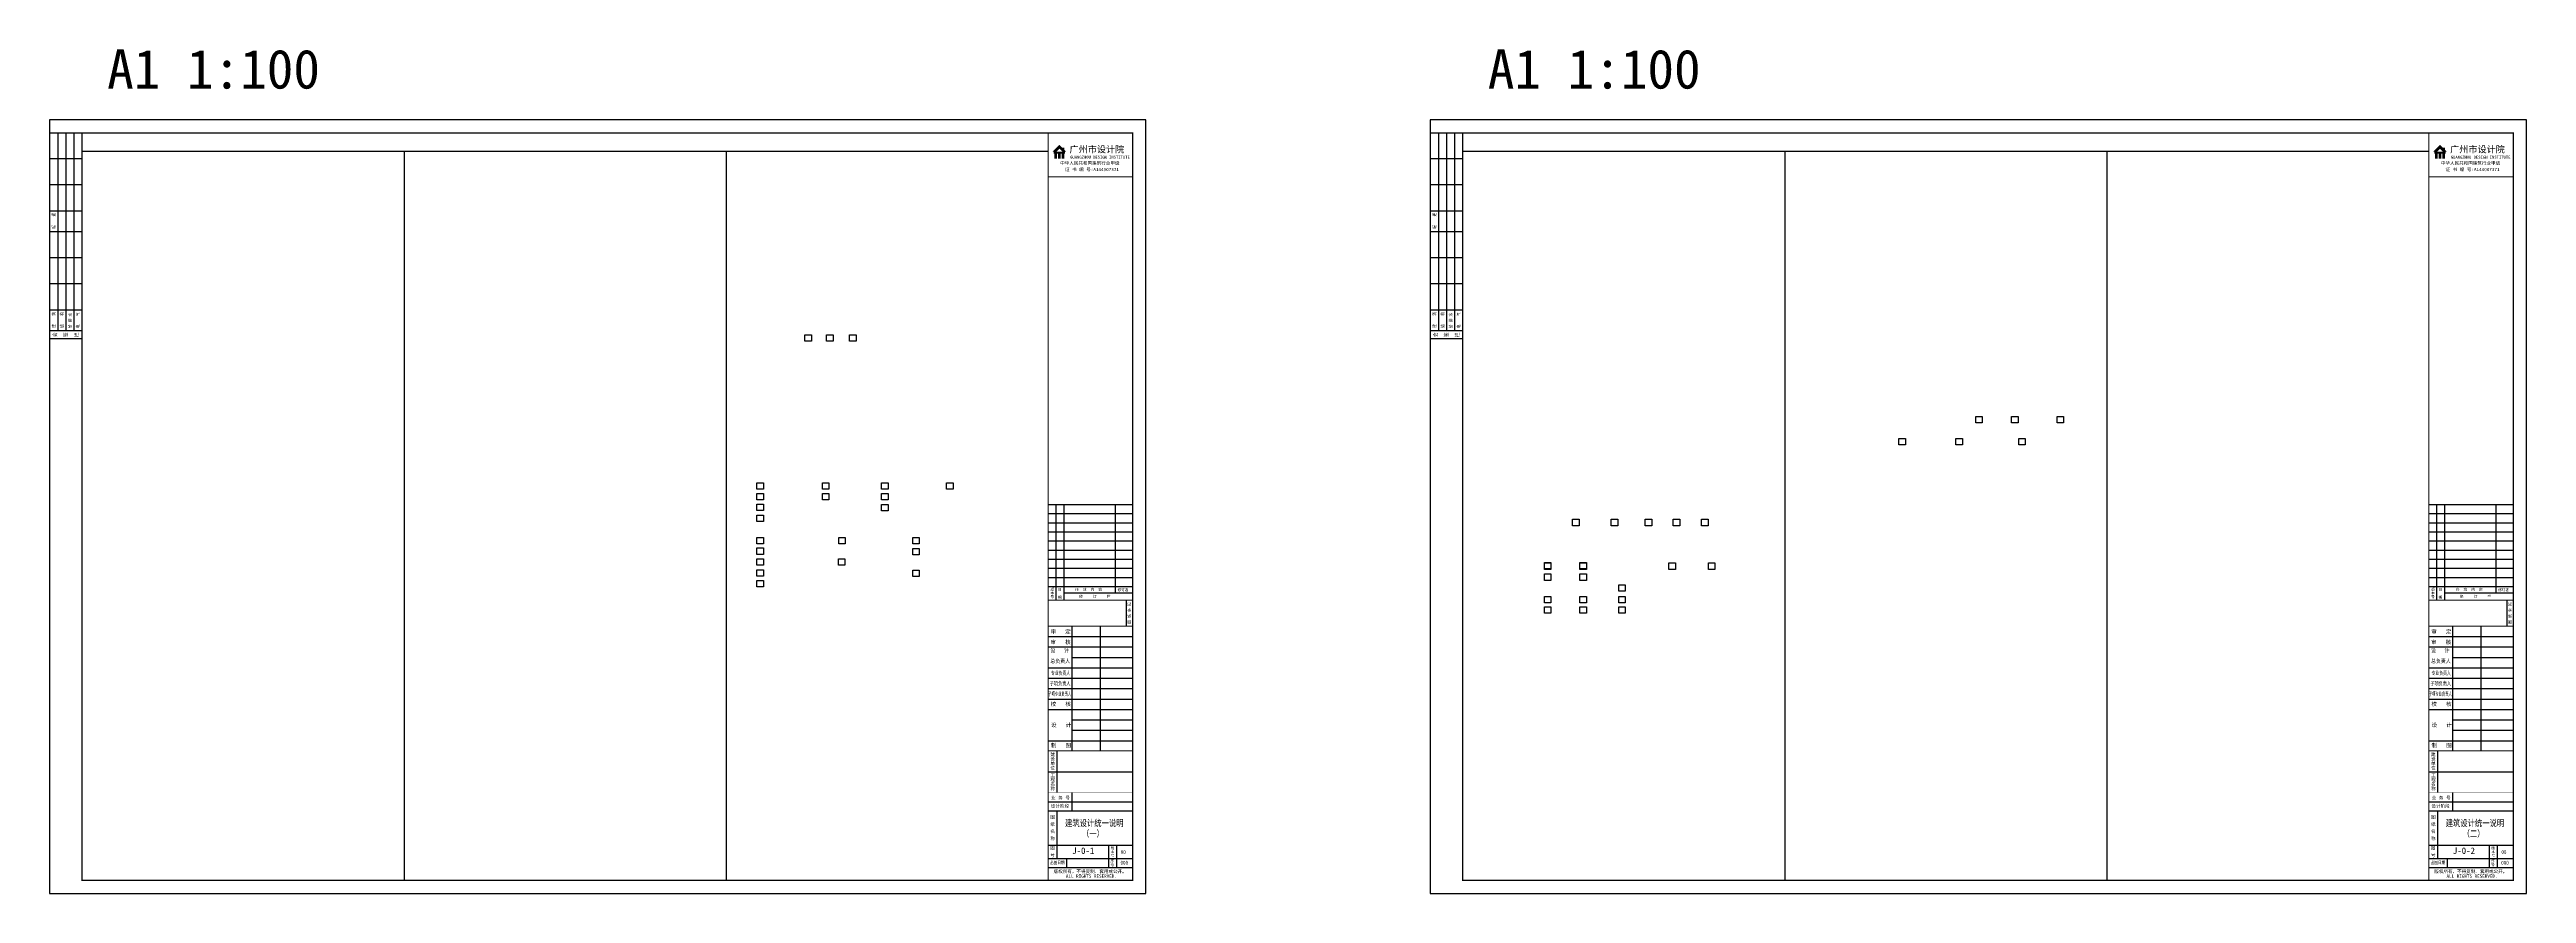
# Model space of a CAD drawing. Extents: x -707 to 39559235, y -707 to 60361897.
# Drawn here: x 39369219 to 39559235, y 59261785 to 59326586 of the extents above; entities outside this region: 3.
import ezdxf

# ---------------------------------------------------------------- set-up
doc = ezdxf.new("R2010")
doc.units = 0
doc.header["$LTSCALE"] = 10
doc.header["$MEASUREMENT"] = 0
for name, color, linetype in [('1', 7, 'Continuous'), ('PUB_TEXT', 7, 'Continuous'), ('TITEXT', 7, 'Continuous'), ('TITLIN', 7, 'Continuous')]:
    doc.layers.add(name, color=color, linetype=linetype)
doc.layers.add('@雨水口', color=1, linetype='Continuous', plot=False)
doc.styles.add('-黑体', font='simhei.ttf', dxfattribs={"width": 0.8})
doc.styles.add('ACHT', font='simhei.ttf')
doc.styles.add('TITLE', font='simhei.ttf')
doc.styles.add('TITMK', font='simhei.ttf')
doc.styles.add('TITXC', font='simhei.ttf')
doc.styles.add('TITXH', font='@SimSun.ttf')
doc.styles.add('TITXV', font='SimSun.ttf')

# ---------------------------------------------------------------- blocks, each defined once
blk = doc.blocks.new('TITLEA1')
at = {"layer": 'TITLIN'}
for p, q in [((-6500, 28871), (0, 28871)), ((-5892, 28871), (-5892, 21532)), ((-5284, 28871), (-5284, 21532)), ((-1355, 28871), (-1355, 22083)), ((-6500, 28171), (0, 28171)), ((-6500, 27471), (0, 27471)), ((-6500, 26771), (0, 26771)), ((-6500, 26071), (0, 26071)), ((-6500, 25371), (0, 25371)), ((-6500, 24671), (0, 24671)), ((-6500, 23971), (0, 23971)), ((-6500, 23271), (0, 23271)), ((-6500, 22571), (0, 22571)), ((-5284, 22083), (-47, 22083))]:
    blk.add_line(p, q, dxfattribs=at)
at = {"layer": 'TITLIN', "const_width": 80}
blk.add_lwpolyline([(-6500, 54026), (-6500, 21532)], dxfattribs=at)
at = {"layer": 'TITEXT', "style": 'TITXH'}
for s, p in [('版本号', (-6280, 22499)), ('日  期', (-5706, 22481))]:
    blk.add_text(s, height=200, rotation=270, dxfattribs=at).set_placement(p)
at = {"layer": 'TITEXT', "style": 'TITXV'}
for s, p in [('修  改  内  容', (-4421, 22238)), ('修     订     栏', (-4112, 21712)), ('修订者', (-1169, 22219))]:
    blk.add_text(s, height=200, dxfattribs=at).set_placement(p)
blk = doc.blocks.new('TITLEA')
blk.add_line((-500, 21532), (-500, 19532))
at = {"layer": 'TITLIN'}
for p, q in [((-4668, 19532), (-4668, 9970)), ((-2510, 19532), (-2510, 9970)), ((-6500, 18732), (0, 18732)), ((-6500, 17932), (0, 17932)), ((-4668, 17132), (0, 17132)), ((-6500, 16332), (0, 16332)), ((-6500, 15532), (0, 15532)), ((-6500, 14732), (0, 14732)), ((-6500, 13932), (0, 13932)), ((-6500, 13132), (0, 13132)), ((-4668, 12332), (0, 12332)), ((-4668, 11532), (0, 11532)), ((-6500, 10732), (0, 10732)), ((-5836, 9950), (-5836, 6750)), ((-6500, 8350), (0, 8350)), ((-6500, 6050), (0, 6050)), ((-4668, 6750), (-4668, 5350)), ((-6500, 5350), (0, 5350)), ((-5836, 5350), (-5836, 1700)), ((-6500, 2700), (0, 2700)), ((-1858, 2700), (-1858, 1000)), ((-1247, 2700), (-1247, 1000)), ((-6500, 1700), (0, 1700)), ((-6500, 1000), (0, 1000)), ((-5073, 1700), (-5073, 1000))]:
    blk.add_line(p, q, dxfattribs=at)
for points, const_width in [([(-6500, 21532), (-6500, 0)], 80), ([(-6500, 21532), (0, 21532)], 80), ([(-6500, 19532), (0, 19532)], 80), ([(-6500, 9950), (0, 9950)], 80), ([(-6500, 6750), (0, 6750)], 30)]:
    blk.add_lwpolyline(points, dxfattribs=dict(at, const_width=const_width))
at = {"layer": 'TITEXT'}
for s, height, rotation, style, p in [('图 纸 条 码', 210, 90, 'TITMK', (-157, 19695)), ('建设单位', 250, 270, 'TITXH', (-6280, 9867)), ('工程名称', 250, 270, 'TITXH', (-6269, 8289)), ('图 纸 名 称', 250, 270, 'TITXH', (-6279, 5045)), ('图 号', 250, 270, 'TITXH', (-6287, 2669)), ('版本号', 200, 270, 'TITXH', (-1659, 2625)), ('序号', 200, 270, 'TITXH', (-1676, 1633))]:
    blk.add_text(s, height=height, rotation=rotation, dxfattribs=dict(at, style=style)).set_placement(p)
for s, height, style, p in [('审   定', 300, 'TITXV', (-6306, 18952)), ('审   核', 300, 'TITXV', (-6315, 18152)), ('校   核', 300, 'TITXV', (-6297, 13400)), ('设   计', 300, 'TITXV', (-6273, 11788)), ('制   图', 300, 'TITXV', (-6282, 10227)), ('设计阶段', 250, 'TITXV', (-6290, 5592)), ('业 务 号', 250, 'TITXV', (-6264, 6231)), ('版权所有，不得复制、套用或公开。', 250, 'TITLE', (-6069, 574)), ('ALL RIGHTS RESERVED.', 250, 'TITLE', (-5130, 210))]:
    blk.add_text(s, height=height, dxfattribs=dict(at, style=style)).set_placement(p)
at = {"layer": 'TITEXT', "style": 'TITXV'}
for s, height, width, p in [('设   计', 300, 0.9, (-6320, 17498)), ('子项负责人', 300, 0.75, (-6361, 14976)), ('总负责人', 300, 0.9, (-6320, 16698)), ('专业负责人', 300, 0.7, (-6278, 15776)), ('子项专业负责人', 300, 0.6, (-6490, 14176)), ('出图日期', 250, 0.8, (-6352, 1254))]:
    blk.add_text(s, height=height, dxfattribs=dict(at, width=width)).set_placement(p)
blk = doc.blocks.new('TITLEC')
at = {"layer": 'TITEXT'}
h = blk.add_hatch(color=256, dxfattribs=at)
h.paths.add_polyline_path([(-5418, -1126), (-5240, -1126), (-5240, -1304), (-5098, -1447), (-5193, -1447), (-5193, -1589), (-5240, -1589), (-5240, -1981), (-5454, -1981), (-5454, -1589), (-5525, -1589), (-5525, -1981), (-5739, -1981), (-5739, -1589), (-5810, -1589), (-5810, -1981), (-6024, -1981), (-6024, -1589), (-6072, -1589), (-6072, -1447), (-6167, -1447), (-5632, -912)])
h.paths.add_polyline_path([(-5864, -1447), (-5400, -1447), (-5632, -1215)], flags=17)
at = {"layer": 'TITLIN', "const_width": 80}
for points in [[(-6500, 0), (-6500, -3374)], [(-6500, -3374), (0, -3374)]]:
    blk.add_lwpolyline(points, dxfattribs=at)
at = {"layer": 'TITEXT'}
for s, height, style, p in [('广州市设计院', 500, 'TITLE', (-4856, -1513)), ('GUANGZHOU DESIGN INSTITUTE', 225, 'TITLE', (-4806, -1980)), ('中华人民共和国建筑行业甲级', 250, 'TITXV', (-5567, -2443)), ('证 书 编 号:A144007371', 250, 'TITXV', (-5205, -2937))]:
    blk.add_text(s, height=height, dxfattribs=dict(at, style=style)).set_placement(p)
blk = doc.blocks.new('TITLEB')
at = {"layer": 'TITLIN'}
for p, q in [((-15825, 0), (-15825, 2500)), ((0, 2500), (-15825, 2500)), ((-15200, 0), (-15200, 2500)), ((-13600, 0), (-13600, 2500)), ((-11600, 0), (-11600, 2500)), ((-9600, 0), (-9600, 2500)), ((-7600, 0), (-7600, 2500)), ((-6000, 0), (-6000, 2500)), ((-4000, 0), (-4000, 2500)), ((-2000, 0), (-2000, 2500)), ((0, 1875), (-15200, 1875)), ((0, 1250), (-15200, 1250)), ((0, 625), (-15200, 625))]:
    blk.add_line(p, q, dxfattribs=at)
blk.add_lwpolyline([(0, 2500), (0, 0)], dxfattribs=at)
at = {"layer": 'TITEXT', "style": 'TITXH', "width": 1.2}
blk.add_text('会  签  栏', height=250, rotation=270, dxfattribs=at).set_placement((-15636, 2303))
at = {"layer": 'TITEXT', "style": 'TITXV', "width": 0.8}
for s, p in [('建    筑', (-14972, 2045)), ('暖    通', (-7355, 2045)), ('给 排 水', (-14983, 795)), ('结    构', (-14972, 1420)), ('电    气', (-14994, 192))]:
    blk.add_text(s, height=250, dxfattribs=at).set_placement(p)
blk = doc.blocks.new('A1-100')
at = {"layer": '1'}
blk.add_lwpolyline([(-84100, 0), (0, 0), (0, 59400), (-84100, 59400)], close=True, dxfattribs=at)
at = {"layer": '1', "const_width": 100}
blk.add_lwpolyline([(-81600, 1000), (-1000, 1000), (-1000, 58400), (-81600, 58400)], close=True, dxfattribs=at)
at = {"rotation": 90}
blk.add_blockref('TITLEB', (-81600, 58400), dxfattribs=at)
for name, p in [('TITLEC', (-1000, 58400)), ('TITLEA1', (-1000, 1000)), ('TITLEA', (-1000, 1000))]:
    blk.add_blockref(name, p)
at = {"layer": '1', "style": 'ACHT', "width": 0.8}
for s, p in [('000', (-1942, 2215)), ('00', (-1925, 3033))]:
    blk.add_text(s, height=300, dxfattribs=at).set_placement(p)

msp = doc.modelspace()

# ---------------------------------------------------------------- linework, layer by layer
for p, q in [((39371719, 59318775), (39445819, 59318775)), ((39396419, 59318775), (39396419, 59262835)), ((39421119, 59318775), (39421119, 59262835)), ((39477635, 59318775), (39551735, 59318775)), ((39502335, 59318775), (39502335, 59262835)), ((39527035, 59318775), (39527035, 59262835)), ((39527035, 59318775), (39527035, 59262835))]:
    msp.add_line(p, q)
at = {"color": 0}
msp.add_line((39502335, 59318775), (39502335, 59262835), dxfattribs=at)
at = {"const_width": 100}
for points in [[(39371719, 59318775), (39445819, 59318775)], [(39477635, 59318775), (39551735, 59318775)]]:
    msp.add_lwpolyline(points, dxfattribs=at)
for points in [[(39427163, 59304676), (39427664, 59304676), (39427664, 59304186), (39427163, 59304186)], [(39428826, 59304676), (39429328, 59304676), (39429328, 59304186), (39428826, 59304186)], [(39430586, 59304676), (39431087, 59304676), (39431087, 59304186), (39430586, 59304186)], [(39511089, 59296730), (39511591, 59296730), (39511591, 59296240), (39511089, 59296240)], [(39515463, 59296730), (39515964, 59296730), (39515964, 59296240), (39515463, 59296240)], [(39516986, 59298407), (39517487, 59298407), (39517487, 59297917), (39516986, 59297917)], [(39519737, 59298407), (39520238, 59298407), (39520238, 59297917), (39519737, 59297917)], [(39520287, 59296730), (39520788, 59296730), (39520788, 59296240), (39520287, 59296240)], [(39523221, 59298407), (39523722, 59298407), (39523722, 59297917), (39523221, 59297917)], [(39423481, 59293318), (39423982, 59293318), (39423982, 59292828), (39423481, 59292828)], [(39428512, 59293318), (39429013, 59293318), (39429013, 59292828), (39428512, 59292828)], [(39433039, 59293318), (39433541, 59293318), (39433541, 59292828), (39433039, 59292828)], [(39438027, 59293318), (39438528, 59293318), (39438528, 59292828), (39438027, 59292828)], [(39423481, 59292505), (39423982, 59292505), (39423982, 59292015), (39423481, 59292015)], [(39423481, 59291670), (39423982, 59291670), (39423982, 59291180), (39423481, 59291180)], [(39428512, 59292505), (39429013, 59292505), (39429013, 59292015), (39428512, 59292015)], [(39433039, 59292505), (39433541, 59292505), (39433541, 59292015), (39433039, 59292015)], [(39433039, 59291648), (39433541, 59291648), (39433541, 59291157), (39433039, 59291157)], [(39423481, 59290835), (39423982, 59290835), (39423982, 59290345), (39423481, 59290345)], [(39423481, 59289126), (39423982, 59289126), (39423982, 59288636), (39423481, 59288636)], [(39429763, 59289126), (39430265, 59289126), (39430265, 59288636), (39429763, 59288636)], [(39435435, 59289126), (39435936, 59289126), (39435936, 59288636), (39435435, 59288636)], [(39486061, 59290516), (39486562, 59290516), (39486562, 59290026), (39486061, 59290026)], [(39489023, 59290516), (39489524, 59290516), (39489524, 59290026), (39489023, 59290026)], [(39491632, 59290516), (39492133, 59290516), (39492133, 59290026), (39491632, 59290026)], [(39493781, 59290516), (39494282, 59290516), (39494282, 59290026), (39493781, 59290026)], [(39495960, 59290516), (39496462, 59290516), (39496462, 59290026), (39495960, 59290026)], [(39423481, 59288313), (39423982, 59288313), (39423982, 59287823), (39423481, 59287823)], [(39423481, 59287478), (39423982, 59287478), (39423982, 59286988), (39423481, 59286988)], [(39429735, 59287478), (39430236, 59287478), (39430236, 59286988), (39429735, 59286988)], [(39435435, 59288284), (39435936, 59288284), (39435936, 59287794), (39435435, 59287794)], [(39483895, 59287190), (39484396, 59287190), (39484396, 59286700), (39483895, 59286700)], [(39483895, 59287165), (39484396, 59287165), (39484396, 59286674), (39483895, 59286674)], [(39486627, 59287190), (39487129, 59287190), (39487129, 59286700), (39486627, 59286700)], [(39486627, 59287165), (39487129, 59287165), (39487129, 59286674), (39486627, 59286674)], [(39493444, 59287165), (39493946, 59287165), (39493946, 59286674), (39493444, 59286674)], [(39496478, 59287165), (39496979, 59287165), (39496979, 59286674), (39496478, 59286674)], [(39423481, 59286643), (39423982, 59286643), (39423982, 59286153), (39423481, 59286153)], [(39423481, 59285809), (39423982, 59285809), (39423982, 59285318), (39423481, 59285318)], [(39435435, 59286620), (39435936, 59286620), (39435936, 59286129), (39435435, 59286129)], [(39483895, 59286319), (39484396, 59286319), (39484396, 59285829), (39483895, 59285829)], [(39486627, 59286319), (39487129, 59286319), (39487129, 59285829), (39486627, 59285829)], [(39489601, 59285495), (39490103, 59285495), (39490103, 59285005), (39489601, 59285005)], [(39483895, 59284598), (39484396, 59284598), (39484396, 59284108), (39483895, 59284108)], [(39483895, 59283795), (39484396, 59283795), (39484396, 59283305), (39483895, 59283305)], [(39486627, 59284598), (39487129, 59284598), (39487129, 59284108), (39486627, 59284108)], [(39486627, 59283795), (39487129, 59283795), (39487129, 59283305), (39486627, 59283305)], [(39489601, 59284598), (39490103, 59284598), (39490103, 59284108), (39489601, 59284108)], [(39489601, 59283795), (39490103, 59283795), (39490103, 59283305), (39489601, 59283305)]]:
    msp.add_lwpolyline(points, close=True)
at = {"layer": '@雨水口'}
msp.add_circle((0, 0), 707, dxfattribs=at)
msp.add_circle((0, 0), 707, dxfattribs=at)
msp.add_circle((0, 0), 707, dxfattribs=at)

# ---------------------------------------------------------------- block references
for p in [(39453319, 59261785), (39559235, 59261785)]:
    msp.add_blockref('A1-100', p)

# ---------------------------------------------------------------- texts
at = {"layer": '1', "style": 'TITXC'}
for s, height, p in [('A1 1:100', 3000, (39373638, 59323586)), ('A1 1:100', 3000, (39479555, 59323586)), ('J-0-1', 500, (39447669, 59264823)), ('J-0-2', 500, (39553586, 59264823))]:
    msp.add_text(s, height=height, dxfattribs=at).set_placement(p)
at = {"layer": 'PUB_TEXT', "style": '-黑体', "width": 0.8}
for s, p in [('建筑设计统一说明', (39447124, 59266939)), ('（一）', (39448420, 59266136)), ('建筑设计统一说明', (39553041, 59266939)), ('（二）', (39554337, 59266136))]:
    msp.add_text(s, height=500, dxfattribs=at).set_placement(p)

doc.saveas('drawing.dxf')
